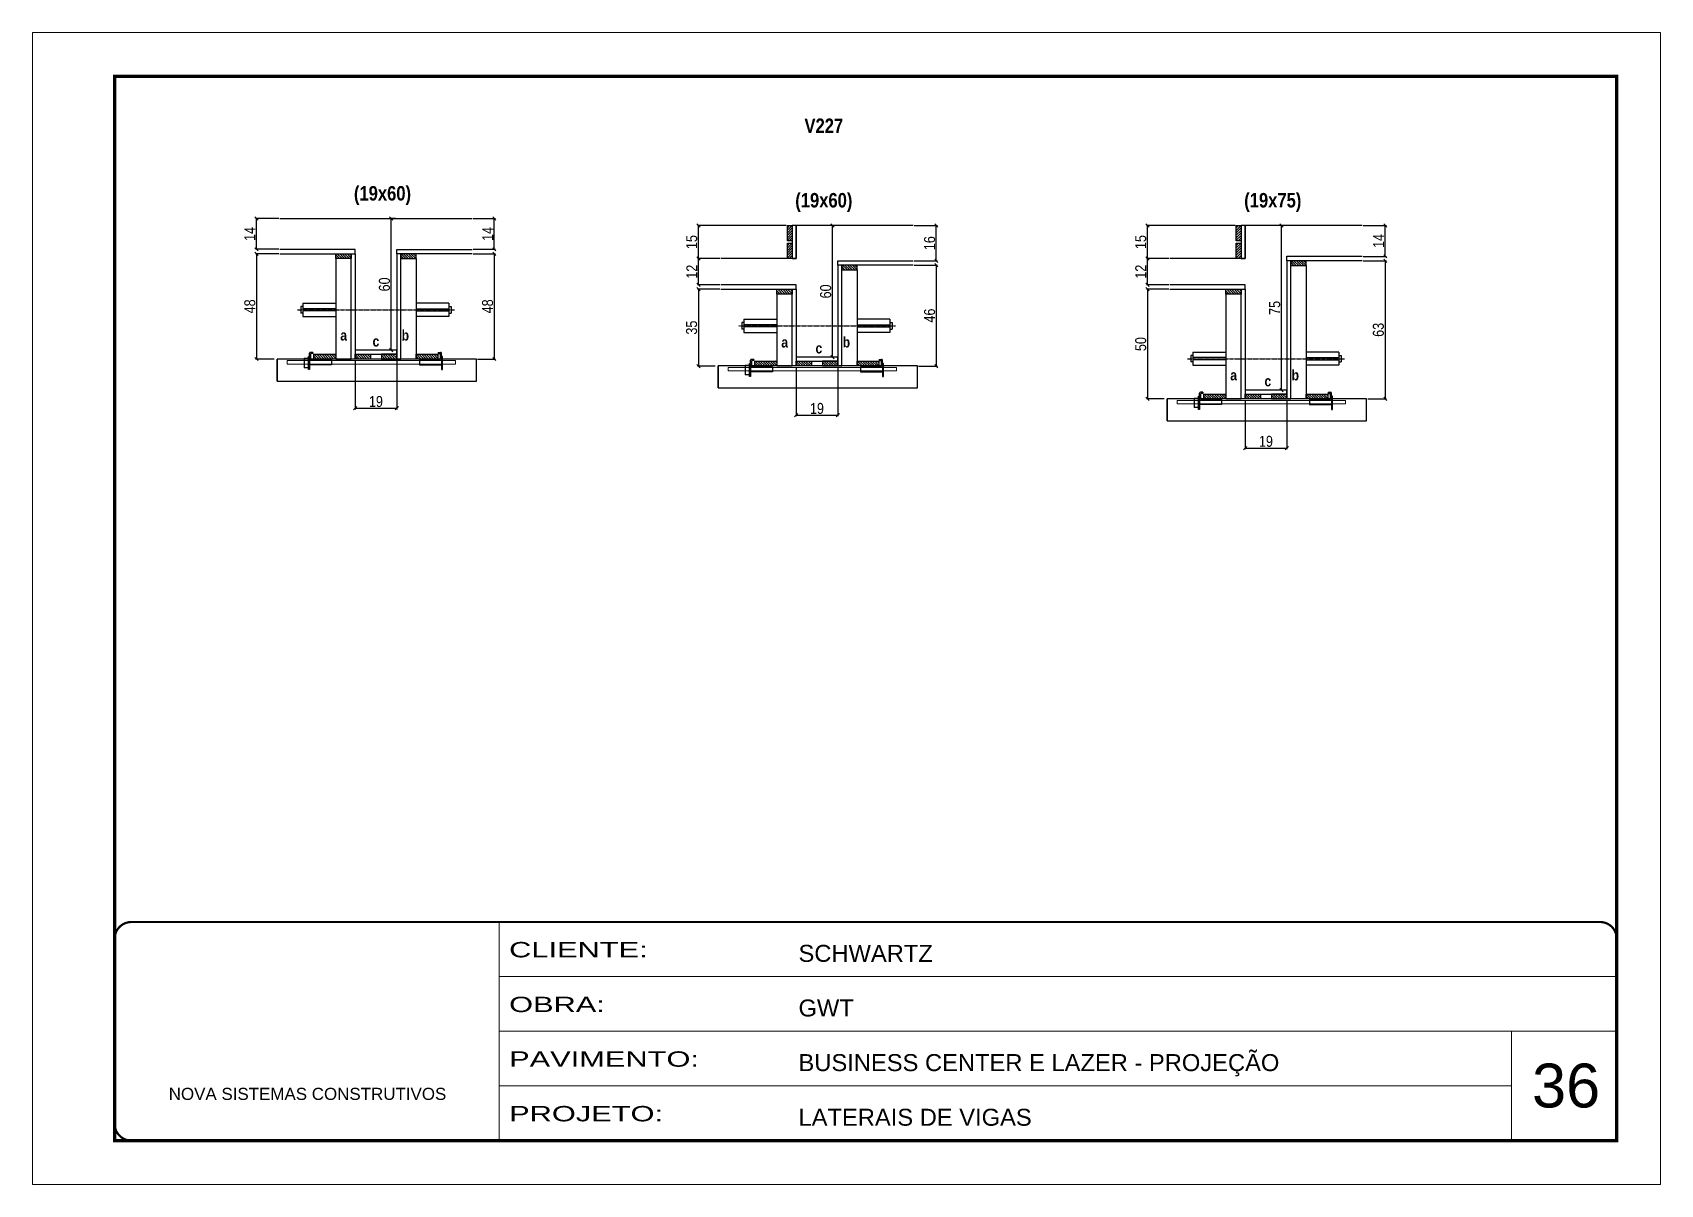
# Model space of a CAD drawing. Extents: x 2603 to 22413, y 1253 to 30260.
# Drawn here: x 7358 to 8843, y 19631 to 20681 of the extents above; entities that cross this region are included whole.
import ezdxf

# ---------------------------------------------------------------- set-up
doc = ezdxf.new("R2010")
doc.units = 0
for name, pattern in [('CONTINUO', [0]), ('DASHED', [0.75, 0.5, -0.25]), ('HIDDEN', [0.375, 0.25, -0.125])]:
    doc.linetypes.add(name, pattern=pattern)
for name, color, linetype in [('barrote', 251, 'Continuous'), ('COTA', 241, 'Continuous'), ('detalhes', 4, 'Continuous'), ('NOMENCLATURA', 7, 'Continuous'), ('Painéis', 200, 'Continuous'), ('presilha', 1, 'Continuous'), ('SARR_2.2x10', 60, 'Continuous'), ('SARR_2.2x7', 40, 'Continuous'), ('SARR_3.5x7', 81, 'Continuous'), ('TENSOR', 3, 'Continuous')]:
    doc.layers.add(name, color=color, linetype=linetype)
for name, color, linetype, lineweight in [('CARIMBO', 255, 'Continuous', 9), ('CONCRETO', 251, 'Continuous', 25), ('Folhas', 255, 'Continuous', 9), ('SARRAFO DE PRESSAO', 251, 'DASHED', 9), ('SCO-___-LAJ', 2, 'Continuous', 0)]:
    doc.layers.add(name, color=color, linetype=linetype, lineweight=lineweight)
doc.styles.add('ARIAL', font='arial.ttf')
doc.styles.add('COTA TECNICA 2X', font='techl___.ttf', dxfattribs={"height": 10})
doc.styles.add('TECNICA', font='techb___.ttf', dxfattribs={"height": 10})
doc.styles.add('Tecnologia', font='')
doc.styles.get('Tecnologia').set_extended_font_data('Forgotten Futurist')
doc.dimstyles.new('SECAO', dxfattribs={"dimscale": 0.333333, "dimtxt": 5, "dimasz": 9, "dimexe": 3, "dimexo": 3, "dimgap": 3, "dimtad": 1, "dimdec": 1, "dimlfac": 0.5, "dimzin": 12, "dimdsep": 46, "dimtxsty": 'COTA TECNICA 2X', "dimblk1": 'OBLIQUE', "dimblk2": 'OBLIQUE', "dimsah": 1, "dimcen": 0.9, "dimclrd": 4, "dimclre": 4, "dimclrt": 240, "dimadec": 1, "dimazin": 3, "dimtfac": 1, "dimtdec": 1, "dimtmove": 0, "dimatfit": 3, "dimfxl": 1, "dimtolj": 1, "dimtzin": 12, "dimarcsym": 0})

msp = doc.modelspace()

# ---------------------------------------------------------------- texts
at = {"layer": 'CARIMBO', "style": 'ARIAL'}
msp.add_text('36', height=40, dxfattribs=at).set_placement((8725.83, 19700.72))
at = {"layer": 'detalhes', "style": 'TECNICA'}
for s, p in [('a', (7638.71, 20399.85)), ('b', (7694.68, 20399.84)), ('c', (7668.14, 20394.42)), ('a', (8041.02, 20393.53)), ('c', (8072.23, 20388.11)), ('b', (8097, 20393.52)), ('a', (8450.58, 20363.53)), ('c', (8481.78, 20358.11)), ('b', (8506.55, 20363.52))]:
    msp.add_text(s, height=9.6, dxfattribs=at).set_placement(p)
at = {"layer": 'NOMENCLATURA', "char_height": 13.2, "attachment_point": 2, "style": 'TECNICA'}
for s, insert in [('V227', (8079.78, 20602.23)), ('\\P(19x60)', (7677.18, 20562.65)), ('\\P(19x60)', (8079.78, 20556.33)), ('\\P(19x75)', (8489.33, 20556.33))]:
    msp.add_mtext_dynamic_manual_height_columns(s, width=300.2766, gutter_width=1, heights=[0], dxfattribs=dict(at, insert=insert))

# ---------------------------------------------------------------- blocks, each defined once
blk = doc.blocks.new('9999999999')
at = {"color": 30, "linetype": 'CONTINUO'}
for p, q in [((98564.6, 34230.2), (98564.6, 34429.4)), ((98564.6, 34379.6), (99584, 34379.6)), ((98564.6, 34329.8), (99488, 34329.8)), ((99584, 34329.8), (99488, 34329.8)), ((99488, 34329.8), (99488, 34230.2)), ((98564.6, 34280), (99488, 34280))]:
    blk.add_line(p, q, dxfattribs=at)
at = {"color": 30, "linetype": 'CONTINUO', "const_width": 2}
blk.add_lwpolyline([(99584, 34230.2), (99584, 34414.4, 0.414214), (99569, 34429.4), (98229, 34429.4, 0.414214), (98214, 34414.4), (98214, 34245.2, 0.414214), (98229, 34230.2), (99584, 34230.2)], format="xyb", dxfattribs=at)
at = {"layer": 'Folhas'}
blk.add_lwpolyline([(98139, 34190.2), (99624, 34190.2), (99624, 35240.2), (98139, 35240.2)], close=True, dxfattribs=at)
at = {"layer": 'Folhas', "color": 30, "const_width": 3}
blk.add_lwpolyline([(98214, 34230.2), (99584, 34230.2), (99584, 35200.2), (98214, 35200.2)], close=True, dxfattribs=at)
at = {"color": 7, "linetype": 'Continuous', "ltscale": 5, "style": 'ARIAL'}
for s, height, p in [('SCHWARTZ', 15.48, (98837.7, 34393.1)), ('GWT', 15.48, (98837.7, 34343.3)), ('BUSINESS CENTER E LAZER - PROJEÇÃO', 15.483, (98837.7, 34293.5)), ('NOVA SISTEMAS CONSTRUTIVOS', 11.059, (98263.2, 34267.2)), ('LATERAIS DE VIGAS', 15.483, (98837.7, 34243.7))]:
    blk.add_text(s, height=height, dxfattribs=at).set_placement(p)
at = {"layer": 'Folhas', "color": 7, "style": 'Tecnologia', "width": 1.5}
for s, p in [('CLIENTE:', (98573.7, 34397.2)), ('OBRA:', (98573.7, 34347.3)), ('PAVIMENTO:', (98573.7, 34297.5)), ('PROJETO:', (98573.7, 34247.7))]:
    blk.add_text(s, height=14, dxfattribs=at).set_placement(p)
blk = doc.blocks.new('PRESILHA METÁLICA 1')
at = {"layer": 'presilha'}
for p, q in [((0, 13), (6, 13)), ((0, 13), (0, 0)), ((6, 0), (0, 0)), ((6, 15.5), (7.5, 15.5)), ((6, -2.5), (6, 15.5)), ((6, 13), (6, 0)), ((7.5, 10.6), (7.5, 19.9)), ((7.5, 15.5), (7.5, -2.5)), ((37.5, 4.1), (7.5, 4.1)), ((12, 21), (8.6, 21)), ((9, 11.6), (9, 18.9)), ((12, 19.5), (9.6, 19.5)), ((37.5, 11), (9.6, 11)), ((12, 21), (12, 19.5)), ((37.5, 11), (37.5, 4.1)), ((7.5, -2.5), (6, -2.5))]:
    blk.add_line(p, q, dxfattribs=at)
for centre, radius, start, end in [((8.6, 19.9), 1.14, 90, 180), ((9.6, 18.9), 0.57, 90, 180), ((9.6, 11.6), 0.57, 180, 270)]:
    blk.add_arc(centre, radius, start, end, dxfattribs=at)
blk = doc.blocks.new('PRESILHA METÁLICA 2')
at = {"layer": 'presilha'}
for p, q in [((-5.2, 23.5), (-5.2, 22)), ((-5.2, 23.5), (-1.9, 23.5)), ((-0.8, 14.6), (-0.8, 22.4)), ((-30.8, 13.5), (-30.8, 6.6)), ((-30.8, 13.5), (-2.8, 13.5)), ((-30.8, 6.6), (-0.8, 6.6)), ((-5.2, 22), (-2.8, 22)), ((-2.2, 14.1), (-2.2, 21.4)), ((0.8, 18), (-0.8, 18)), ((-0.8, 18), (-0.8, 0)), ((-0.8, 0), (0.8, 0)), ((0.8, 0), (0.8, 18))]:
    blk.add_line(p, q, dxfattribs=at)
for centre, radius, start, end in [((-1.9, 22.4), 1.14, 0, 90), ((-2.8, 21.4), 0.57, 0, 90), ((-2.8, 14.1), 0.57, 270, 0)]:
    blk.add_arc(centre, radius, start, end, dxfattribs=at)
blk = doc.blocks.new('_Oblique')
at = {"color": 0, "linetype": 'ByBlock', "lineweight": -2}
blk.add_line((-0.5, -0.5), (0.5, 0.5), dxfattribs=at)
blk = doc.blocks.new('*D408')
at = {"layer": 'COTA', "color": 4, "lineweight": -2, "transparency": 16777216}
for p, q in [((7759.9, 20479), (7780.2, 20479)), ((7779.2, 20479), (7779.2, 20383)), ((7764, 20383), (7780.2, 20383))]:
    blk.add_line(p, q, dxfattribs=at)
at = {"layer": 'Defpoints', "color": 0, "transparency": 16777216}
for p in [(7758.9, 20479), (7763, 20383), (7779.2, 20383)]:
    blk.add_point(p, dxfattribs=at)
at = {"layer": 'COTA', "color": 4, "lineweight": -2, "transparency": 16777216, "xscale": 3, "yscale": 3, "zscale": 3}
for p, rotation in [((7779.2, 20479), 90), ((7779.2, 20383), 270)]:
    blk.add_blockref('_Oblique', p, dxfattribs=dict(at, rotation=rotation))
at = {"layer": 'COTA', "color": 240, "transparency": 16777216, "insert": (7773.1, 20431), "char_height": 10, "attachment_point": 5, "rotation": 90, "style": 'COTA TECNICA 2X'}
blk.add_mtext('\\A1;48', dxfattribs=at)
blk = doc.blocks.new('*D409')
at = {"layer": 'COTA', "color": 4, "lineweight": -2, "transparency": 16777216}
for p, q in [((7759.9, 20511), (7780.2, 20511)), ((7779.2, 20483), (7779.2, 20511)), ((7759.9, 20483), (7780.2, 20483))]:
    blk.add_line(p, q, dxfattribs=at)
at = {"layer": 'Defpoints', "color": 0, "transparency": 16777216}
for p in [(7758.9, 20511), (7779.2, 20511), (7758.9, 20483)]:
    blk.add_point(p, dxfattribs=at)
at = {"layer": 'COTA', "color": 4, "lineweight": -2, "transparency": 16777216, "xscale": 3, "yscale": 3, "zscale": 3}
for p, rotation in [((7779.2, 20511), 90), ((7779.2, 20483), 270)]:
    blk.add_blockref('_Oblique', p, dxfattribs=dict(at, rotation=rotation))
at = {"layer": 'COTA', "color": 240, "transparency": 16777216, "insert": (7773.2, 20497), "char_height": 10, "attachment_point": 5, "rotation": 90, "style": 'COTA TECNICA 2X'}
blk.add_mtext('\\A1;14', dxfattribs=at)
blk = doc.blocks.new('*D410')
at = {"layer": 'COTA', "color": 4, "lineweight": -2, "transparency": 16777216}
for p, q in [((7582.5, 20479), (7561.3, 20479)), ((7562.3, 20479), (7562.3, 20383)), ((7578.4, 20383), (7561.3, 20383))]:
    blk.add_line(p, q, dxfattribs=at)
at = {"layer": 'Defpoints', "color": 0, "transparency": 16777216}
for p in [(7583.5, 20479), (7562.3, 20383), (7579.4, 20383)]:
    blk.add_point(p, dxfattribs=at)
at = {"layer": 'COTA', "color": 4, "lineweight": -2, "transparency": 16777216, "xscale": 3, "yscale": 3, "zscale": 3}
for p, rotation in [((7562.3, 20479), 90), ((7562.3, 20383), 270)]:
    blk.add_blockref('_Oblique', p, dxfattribs=dict(at, rotation=rotation))
at = {"layer": 'COTA', "color": 240, "transparency": 16777216, "insert": (7556.2, 20431), "char_height": 10, "attachment_point": 5, "rotation": 90, "style": 'COTA TECNICA 2X'}
blk.add_mtext('\\A1;48', dxfattribs=at)
blk = doc.blocks.new('*D2283')
at = {"layer": 'COTA', "color": 4, "lineweight": -2, "transparency": 16777216}
for p, q in [((7689.2, 20511), (7684.1, 20511)), ((7685.1, 20391), (7685.1, 20511)), ((7689.2, 20391), (7684.1, 20391))]:
    blk.add_line(p, q, dxfattribs=at)
at = {"layer": 'Defpoints', "color": 0, "transparency": 16777216}
for p in [(7685.1, 20511), (7690.2, 20511), (7690.2, 20391)]:
    blk.add_point(p, dxfattribs=at)
at = {"layer": 'COTA', "color": 4, "lineweight": -2, "transparency": 16777216, "xscale": 3, "yscale": 3, "zscale": 3}
for p, rotation in [((7685.1, 20511), 90), ((7685.1, 20391), 270)]:
    blk.add_blockref('_Oblique', p, dxfattribs=dict(at, rotation=rotation))
at = {"layer": 'COTA', "color": 240, "transparency": 16777216, "insert": (7679, 20451), "char_height": 10, "attachment_point": 5, "rotation": 90, "style": 'COTA TECNICA 2X'}
blk.add_mtext('\\A1;60', dxfattribs=at)
blk = doc.blocks.new('*D2284')
at = {"layer": 'COTA', "color": 4, "lineweight": -2, "transparency": 16777216}
for p, q in [((7582.5, 20511), (7561.3, 20511)), ((7562.3, 20483), (7562.3, 20511)), ((7582.5, 20483), (7561.3, 20483))]:
    blk.add_line(p, q, dxfattribs=at)
at = {"layer": 'Defpoints', "color": 0, "transparency": 16777216}
for p in [(7562.3, 20511), (7583.5, 20511), (7583.5, 20483)]:
    blk.add_point(p, dxfattribs=at)
at = {"layer": 'COTA', "color": 4, "lineweight": -2, "transparency": 16777216, "xscale": 3, "yscale": 3, "zscale": 3}
for p, rotation in [((7562.3, 20511), 90), ((7562.3, 20483), 270)]:
    blk.add_blockref('_Oblique', p, dxfattribs=dict(at, rotation=rotation))
at = {"layer": 'COTA', "color": 240, "transparency": 16777216, "insert": (7556.2, 20497), "char_height": 10, "attachment_point": 5, "rotation": 90, "style": 'COTA TECNICA 2X'}
blk.add_mtext('\\A1;14', dxfattribs=at)
blk = doc.blocks.new('*D2285')
at = {"layer": 'COTA', "color": 4, "lineweight": -2, "transparency": 16777216}
for p, q in [((7652.2, 20382), (7652.2, 20337.1)), ((7690.2, 20382), (7690.2, 20337.1)), ((7652.2, 20338.1), (7690.2, 20338.1))]:
    blk.add_line(p, q, dxfattribs=at)
at = {"layer": 'Defpoints', "color": 0, "transparency": 16777216}
for p in [(7652.2, 20383), (7690.2, 20383), (7690.2, 20338.1)]:
    blk.add_point(p, dxfattribs=at)
at = {"layer": 'COTA', "color": 4, "lineweight": -2, "transparency": 16777216, "xscale": 3, "yscale": 3, "zscale": 3, "rotation": 180}
blk.add_blockref('_Oblique', (7652.2, 20338.1), dxfattribs=at)
at = {"layer": 'COTA', "color": 4, "lineweight": -2, "transparency": 16777216, "xscale": 3, "yscale": 3, "zscale": 3}
blk.add_blockref('_Oblique', (7690.2, 20338.1), dxfattribs=at)
at = {"layer": 'COTA', "color": 240, "transparency": 16777216, "insert": (7671.2, 20344.2), "char_height": 10, "attachment_point": 5, "style": 'COTA TECNICA 2X'}
blk.add_mtext('\\A1;19', dxfattribs=at)
blk = doc.blocks.new('*D426')
at = {"layer": 'COTA', "color": 4, "lineweight": -2, "transparency": 16777216}
for p, q in [((7984.8, 20446.6), (7964.5, 20446.6)), ((7965.5, 20446.6), (7965.5, 20376.6)), ((7980.7, 20376.6), (7964.5, 20376.6))]:
    blk.add_line(p, q, dxfattribs=at)
at = {"layer": 'Defpoints', "color": 0, "transparency": 16777216}
for p in [(7985.8, 20446.6), (7965.5, 20376.6), (7981.7, 20376.6)]:
    blk.add_point(p, dxfattribs=at)
at = {"layer": 'COTA', "color": 4, "lineweight": -2, "transparency": 16777216, "xscale": 3, "yscale": 3, "zscale": 3}
for p, rotation in [((7965.5, 20446.6), 90), ((7965.5, 20376.6), 270)]:
    blk.add_blockref('_Oblique', p, dxfattribs=dict(at, rotation=rotation))
at = {"layer": 'COTA', "color": 240, "transparency": 16777216, "insert": (7959.2, 20411.6), "char_height": 10, "attachment_point": 5, "rotation": 90, "style": 'COTA TECNICA 2X'}
blk.add_mtext('\\A1;35', dxfattribs=at)
blk = doc.blocks.new('*D427')
at = {"layer": 'COTA', "color": 4, "lineweight": -2, "transparency": 16777216}
for p, q in [((7984.8, 20474.6), (7964.5, 20474.6)), ((7965.5, 20450.6), (7965.5, 20474.6)), ((7984.8, 20450.6), (7964.5, 20450.6))]:
    blk.add_line(p, q, dxfattribs=at)
at = {"layer": 'Defpoints', "color": 0, "transparency": 16777216}
for p in [(7965.5, 20474.6), (7985.8, 20474.6), (7985.8, 20450.6)]:
    blk.add_point(p, dxfattribs=at)
at = {"layer": 'COTA', "color": 4, "lineweight": -2, "transparency": 16777216, "xscale": 3, "yscale": 3, "zscale": 3}
for p, rotation in [((7965.5, 20474.6), 90), ((7965.5, 20450.6), 270)]:
    blk.add_blockref('_Oblique', p, dxfattribs=dict(at, rotation=rotation))
at = {"layer": 'COTA', "color": 240, "transparency": 16777216, "insert": (7959.4, 20462.6), "char_height": 10, "attachment_point": 5, "rotation": 90, "style": 'COTA TECNICA 2X'}
blk.add_mtext('\\A1;12', dxfattribs=at)
blk = doc.blocks.new('*D428')
at = {"layer": 'COTA', "color": 4, "lineweight": -2, "transparency": 16777216}
for p, q in [((8162.2, 20468.6), (8183.4, 20468.6)), ((8182.4, 20468.6), (8182.4, 20376.6)), ((8166.3, 20376.6), (8183.4, 20376.6))]:
    blk.add_line(p, q, dxfattribs=at)
at = {"layer": 'Defpoints', "color": 0, "transparency": 16777216}
for p in [(8161.2, 20468.6), (8165.3, 20376.6), (8182.4, 20376.6)]:
    blk.add_point(p, dxfattribs=at)
at = {"layer": 'COTA', "color": 4, "lineweight": -2, "transparency": 16777216, "xscale": 3, "yscale": 3, "zscale": 3}
for p, rotation in [((8182.4, 20468.6), 90), ((8182.4, 20376.6), 270)]:
    blk.add_blockref('_Oblique', p, dxfattribs=dict(at, rotation=rotation))
at = {"layer": 'COTA', "color": 240, "transparency": 16777216, "insert": (8176.3, 20422.6), "char_height": 10, "attachment_point": 5, "rotation": 90, "style": 'COTA TECNICA 2X'}
blk.add_mtext('\\A1;46', dxfattribs=at)
blk = doc.blocks.new('*D2387')
at = {"layer": 'COTA', "color": 4, "lineweight": -2, "transparency": 16777216}
for p, q in [((8162.2, 20504.6), (8183.4, 20504.6)), ((8182.4, 20472.6), (8182.4, 20504.6)), ((8162.2, 20472.6), (8183.4, 20472.6))]:
    blk.add_line(p, q, dxfattribs=at)
at = {"layer": 'Defpoints', "color": 0, "transparency": 16777216}
for p in [(8161.2, 20504.6), (8182.4, 20504.6), (8161.2, 20472.6)]:
    blk.add_point(p, dxfattribs=at)
at = {"layer": 'COTA', "color": 4, "lineweight": -2, "transparency": 16777216, "xscale": 3, "yscale": 3, "zscale": 3}
for p, rotation in [((8182.4, 20504.6), 90), ((8182.4, 20472.6), 270)]:
    blk.add_blockref('_Oblique', p, dxfattribs=dict(at, rotation=rotation))
at = {"layer": 'COTA', "color": 240, "transparency": 16777216, "insert": (8176.3, 20488.6), "char_height": 10, "attachment_point": 5, "rotation": 90, "style": 'COTA TECNICA 2X'}
blk.add_mtext('\\A1;16', dxfattribs=at)
blk = doc.blocks.new('*D2388')
at = {"layer": 'COTA', "color": 4, "lineweight": -2, "transparency": 16777216}
for p, q in [((8054.5, 20375.6), (8054.5, 20330.8)), ((8092.5, 20375.6), (8092.5, 20330.8)), ((8054.5, 20331.8), (8092.5, 20331.8))]:
    blk.add_line(p, q, dxfattribs=at)
at = {"layer": 'Defpoints', "color": 0, "transparency": 16777216}
for p in [(8054.5, 20376.6), (8092.5, 20376.6), (8092.5, 20331.8)]:
    blk.add_point(p, dxfattribs=at)
at = {"layer": 'COTA', "color": 4, "lineweight": -2, "transparency": 16777216, "xscale": 3, "yscale": 3, "zscale": 3, "rotation": 180}
blk.add_blockref('_Oblique', (8054.5, 20331.8), dxfattribs=at)
at = {"layer": 'COTA', "color": 4, "lineweight": -2, "transparency": 16777216, "xscale": 3, "yscale": 3, "zscale": 3}
blk.add_blockref('_Oblique', (8092.5, 20331.8), dxfattribs=at)
at = {"layer": 'COTA', "color": 240, "transparency": 16777216, "insert": (8073.5, 20337.9), "char_height": 10, "attachment_point": 5, "style": 'COTA TECNICA 2X'}
blk.add_mtext('\\A1;19', dxfattribs=at)
blk = doc.blocks.new('*D2191')
at = {"layer": 'COTA', "color": 4, "lineweight": -2, "transparency": 16777216}
for p, q in [((8045.5, 20504.6), (7964.5, 20504.6)), ((7965.5, 20474.6), (7965.5, 20504.6)), ((7984.8, 20474.6), (7964.5, 20474.6))]:
    blk.add_line(p, q, dxfattribs=at)
at = {"layer": 'Defpoints', "color": 0, "transparency": 16777216}
for p in [(7965.5, 20504.6), (8046.5, 20504.6), (7985.8, 20474.6)]:
    blk.add_point(p, dxfattribs=at)
at = {"layer": 'COTA', "color": 4, "lineweight": -2, "transparency": 16777216, "xscale": 3, "yscale": 3, "zscale": 3}
for p, rotation in [((7965.5, 20504.6), 90), ((7965.5, 20474.6), 270)]:
    blk.add_blockref('_Oblique', p, dxfattribs=dict(at, rotation=rotation))
at = {"layer": 'COTA', "color": 240, "transparency": 16777216, "insert": (7959.3, 20489.6), "char_height": 10, "attachment_point": 5, "rotation": 90, "style": 'COTA TECNICA 2X'}
blk.add_mtext('\\A1;15', dxfattribs=at)
blk = doc.blocks.new('*D2192')
at = {"layer": 'COTA', "color": 4, "lineweight": -2, "transparency": 16777216}
for p, q in [((8091.5, 20504.6), (8086.6, 20504.6)), ((8087.6, 20384.6), (8087.6, 20504.6)), ((8091.5, 20384.6), (8086.6, 20384.6))]:
    blk.add_line(p, q, dxfattribs=at)
at = {"layer": 'Defpoints', "color": 0, "transparency": 16777216}
for p in [(8087.6, 20504.6), (8092.5, 20504.6), (8092.5, 20384.6)]:
    blk.add_point(p, dxfattribs=at)
at = {"layer": 'COTA', "color": 4, "lineweight": -2, "transparency": 16777216, "xscale": 3, "yscale": 3, "zscale": 3}
for p, rotation in [((8087.6, 20504.6), 90), ((8087.6, 20384.6), 270)]:
    blk.add_blockref('_Oblique', p, dxfattribs=dict(at, rotation=rotation))
at = {"layer": 'COTA', "color": 240, "transparency": 16777216, "insert": (8081.5, 20444.6), "char_height": 10, "attachment_point": 5, "rotation": 90, "style": 'COTA TECNICA 2X'}
blk.add_mtext('\\A1;60', dxfattribs=at)
blk = doc.blocks.new('*D383')
at = {"layer": 'COTA', "color": 4, "lineweight": -2, "transparency": 16777216}
for p, q in [((8394.4, 20446.6), (8374, 20446.6)), ((8375, 20446.6), (8375, 20346.6)), ((8390.2, 20346.6), (8374, 20346.6))]:
    blk.add_line(p, q, dxfattribs=at)
at = {"layer": 'Defpoints', "color": 0, "transparency": 16777216}
for p in [(8395.4, 20446.6), (8375, 20346.6), (8391.2, 20346.6)]:
    blk.add_point(p, dxfattribs=at)
at = {"layer": 'COTA', "color": 4, "lineweight": -2, "transparency": 16777216, "xscale": 3, "yscale": 3, "zscale": 3}
for p, rotation in [((8375, 20446.6), 90), ((8375, 20346.6), 270)]:
    blk.add_blockref('_Oblique', p, dxfattribs=dict(at, rotation=rotation))
at = {"layer": 'COTA', "color": 240, "transparency": 16777216, "insert": (8368.9, 20396.6), "char_height": 10, "attachment_point": 5, "rotation": 90, "style": 'COTA TECNICA 2X'}
blk.add_mtext('\\A1;50', dxfattribs=at)
blk = doc.blocks.new('*D384')
at = {"layer": 'COTA', "color": 4, "lineweight": -2, "transparency": 16777216}
for p, q in [((8394.4, 20474.6), (8374, 20474.6)), ((8375, 20450.6), (8375, 20474.6)), ((8394.4, 20450.6), (8374, 20450.6))]:
    blk.add_line(p, q, dxfattribs=at)
at = {"layer": 'Defpoints', "color": 0, "transparency": 16777216}
for p in [(8375, 20474.6), (8395.4, 20474.6), (8395.4, 20450.6)]:
    blk.add_point(p, dxfattribs=at)
at = {"layer": 'COTA', "color": 4, "lineweight": -2, "transparency": 16777216, "xscale": 3, "yscale": 3, "zscale": 3}
for p, rotation in [((8375, 20474.6), 90), ((8375, 20450.6), 270)]:
    blk.add_blockref('_Oblique', p, dxfattribs=dict(at, rotation=rotation))
at = {"layer": 'COTA', "color": 240, "transparency": 16777216, "insert": (8368.9, 20462.6), "char_height": 10, "attachment_point": 5, "rotation": 90, "style": 'COTA TECNICA 2X'}
blk.add_mtext('\\A1;12', dxfattribs=at)
blk = doc.blocks.new('*D385')
at = {"layer": 'COTA', "color": 4, "lineweight": -2, "transparency": 16777216}
for p, q in [((8571.7, 20472.6), (8593, 20472.6)), ((8592, 20472.6), (8592, 20346.6)), ((8575.9, 20346.6), (8593, 20346.6))]:
    blk.add_line(p, q, dxfattribs=at)
at = {"layer": 'Defpoints', "color": 0, "transparency": 16777216}
for p in [(8570.7, 20472.6), (8574.9, 20346.6), (8592, 20346.6)]:
    blk.add_point(p, dxfattribs=at)
at = {"layer": 'COTA', "color": 4, "lineweight": -2, "transparency": 16777216, "xscale": 3, "yscale": 3, "zscale": 3}
for p, rotation in [((8592, 20472.6), 90), ((8592, 20346.6), 270)]:
    blk.add_blockref('_Oblique', p, dxfattribs=dict(at, rotation=rotation))
at = {"layer": 'COTA', "color": 240, "transparency": 16777216, "insert": (8585.7, 20409.6), "char_height": 10, "attachment_point": 5, "rotation": 90, "style": 'COTA TECNICA 2X'}
blk.add_mtext('\\A1;63', dxfattribs=at)
blk = doc.blocks.new('*D2193')
at = {"layer": 'COTA', "color": 4, "lineweight": -2, "transparency": 16777216}
for p, q in [((8571.7, 20504.6), (8593, 20504.6)), ((8592, 20476.6), (8592, 20504.6)), ((8571.7, 20476.6), (8593, 20476.6))]:
    blk.add_line(p, q, dxfattribs=at)
at = {"layer": 'Defpoints', "color": 0, "transparency": 16777216}
for p in [(8570.7, 20504.6), (8592, 20504.6), (8570.7, 20476.6)]:
    blk.add_point(p, dxfattribs=at)
at = {"layer": 'COTA', "color": 4, "lineweight": -2, "transparency": 16777216, "xscale": 3, "yscale": 3, "zscale": 3}
for p, rotation in [((8592, 20504.6), 90), ((8592, 20476.6), 270)]:
    blk.add_blockref('_Oblique', p, dxfattribs=dict(at, rotation=rotation))
at = {"layer": 'COTA', "color": 240, "transparency": 16777216, "insert": (8585.9, 20490.6), "char_height": 10, "attachment_point": 5, "rotation": 90, "style": 'COTA TECNICA 2X'}
blk.add_mtext('\\A1;14', dxfattribs=at)
blk = doc.blocks.new('*D2194')
at = {"layer": 'COTA', "color": 4, "lineweight": -2, "transparency": 16777216}
for p, q in [((8464.1, 20345.6), (8464.1, 20300.8)), ((8502.1, 20345.6), (8502.1, 20300.8)), ((8464.1, 20301.8), (8502.1, 20301.8))]:
    blk.add_line(p, q, dxfattribs=at)
at = {"layer": 'Defpoints', "color": 0, "transparency": 16777216}
for p in [(8464.1, 20346.6), (8502.1, 20346.6), (8502.1, 20301.8)]:
    blk.add_point(p, dxfattribs=at)
at = {"layer": 'COTA', "color": 4, "lineweight": -2, "transparency": 16777216, "xscale": 3, "yscale": 3, "zscale": 3, "rotation": 180}
blk.add_blockref('_Oblique', (8464.1, 20301.8), dxfattribs=at)
at = {"layer": 'COTA', "color": 4, "lineweight": -2, "transparency": 16777216, "xscale": 3, "yscale": 3, "zscale": 3}
blk.add_blockref('_Oblique', (8502.1, 20301.8), dxfattribs=at)
at = {"layer": 'COTA', "color": 240, "transparency": 16777216, "insert": (8483.1, 20307.9), "char_height": 10, "attachment_point": 5, "style": 'COTA TECNICA 2X'}
blk.add_mtext('\\A1;19', dxfattribs=at)
blk = doc.blocks.new('*D2195')
at = {"layer": 'COTA', "color": 4, "lineweight": -2, "transparency": 16777216}
for p, q in [((8455.1, 20504.6), (8374, 20504.6)), ((8375, 20474.6), (8375, 20504.6)), ((8394.4, 20474.6), (8374, 20474.6))]:
    blk.add_line(p, q, dxfattribs=at)
at = {"layer": 'Defpoints', "color": 0, "transparency": 16777216}
for p in [(8375, 20504.6), (8456.1, 20504.6), (8395.4, 20474.6)]:
    blk.add_point(p, dxfattribs=at)
at = {"layer": 'COTA', "color": 4, "lineweight": -2, "transparency": 16777216, "xscale": 3, "yscale": 3, "zscale": 3}
for p, rotation in [((8375, 20504.6), 90), ((8375, 20474.6), 270)]:
    blk.add_blockref('_Oblique', p, dxfattribs=dict(at, rotation=rotation))
at = {"layer": 'COTA', "color": 240, "transparency": 16777216, "insert": (8368.9, 20489.6), "char_height": 10, "attachment_point": 5, "rotation": 90, "style": 'COTA TECNICA 2X'}
blk.add_mtext('\\A1;15', dxfattribs=at)
blk = doc.blocks.new('*D2196')
at = {"layer": 'COTA', "color": 4, "lineweight": -2, "transparency": 16777216}
for p, q in [((8501.1, 20504.6), (8496.2, 20504.6)), ((8497.2, 20354.6), (8497.2, 20504.6)), ((8501.1, 20354.6), (8496.2, 20354.6))]:
    blk.add_line(p, q, dxfattribs=at)
at = {"layer": 'Defpoints', "color": 0, "transparency": 16777216}
for p in [(8497.2, 20504.6), (8502.1, 20504.6), (8502.1, 20354.6)]:
    blk.add_point(p, dxfattribs=at)
at = {"layer": 'COTA', "color": 4, "lineweight": -2, "transparency": 16777216, "xscale": 3, "yscale": 3, "zscale": 3}
for p, rotation in [((8497.2, 20504.6), 90), ((8497.2, 20354.6), 270)]:
    blk.add_blockref('_Oblique', p, dxfattribs=dict(at, rotation=rotation))
at = {"layer": 'COTA', "color": 240, "transparency": 16777216, "insert": (8491.1, 20429.6), "char_height": 10, "attachment_point": 5, "rotation": 90, "style": 'COTA TECNICA 2X'}
blk.add_mtext('\\A1;75', dxfattribs=at)

# ---------------------------------------------------------------- dimensions: what is measured, and where the dimension line sits
at = {"layer": 'COTA'}
for base, p1, p2, picture, middle in [((7562.26, 20510.95), (7583.48, 20482.95), (7583.48, 20510.95), '*D2284', (7556.19, 20496.95)), ((7685.11, 20510.95), (7690.18, 20390.95), (7690.18, 20510.95), '*D2283', (7679.01, 20450.95)), ((7779.23, 20510.95), (7758.88, 20482.95), (7758.88, 20510.95), '*D409', (7773.16, 20496.95)), ((7965.45, 20504.64), (7985.8, 20474.64), (8046.5, 20504.64), '*D2191', (7959.34, 20489.64)), ((8087.65, 20504.64), (8092.5, 20384.64), (8092.5, 20504.64), '*D2192', (8081.54, 20444.64)), ((8182.42, 20504.64), (8161.2, 20472.64), (8161.2, 20504.64), '*D2387', (8176.31, 20488.64)), ((8375, 20504.64), (8395.35, 20474.64), (8456.05, 20504.64), '*D2195', (8368.89, 20489.64)), ((8497.2, 20504.64), (8502.05, 20354.64), (8502.05, 20504.64), '*D2196', (8491.09, 20429.64)), ((8591.97, 20504.64), (8570.75, 20476.64), (8570.75, 20504.64), '*D2193', (8585.9, 20490.64)), ((7562.26, 20382.95, 0), (7583.48, 20478.95), (7579.37, 20382.95, 0), '*D410', (7556.17, 20430.95, 0)), ((7779.23, 20382.95, 0), (7758.88, 20478.95), (7762.99, 20382.95, 0), '*D408', (7773.13, 20430.95, 0)), ((7965.45, 20474.64), (7985.8, 20450.64), (7985.8, 20474.64), '*D427', (7959.39, 20462.64)), ((8182.42, 20376.64, 0), (8161.2, 20468.64), (8165.31, 20376.64, 0), '*D428', (8176.31, 20422.64, 0)), ((8375, 20474.64), (8395.35, 20450.64), (8395.35, 20474.64), '*D384', (8368.94, 20462.64)), ((8591.97, 20346.64, 0), (8570.75, 20472.64), (8574.86, 20346.64, 0), '*D385', (8585.75, 20409.64, 0)), ((7965.45, 20376.64, 0), (7985.8, 20446.64), (7981.68, 20376.64, 0), '*D426', (7959.23, 20411.64, 0)), ((8375, 20346.64, 0), (8395.35, 20446.64), (8391.24, 20346.64, 0), '*D383', (8368.89, 20396.64, 0))]:
    dim = msp.add_linear_dim(base=base, p1=p1, p2=p2, angle=90, dimstyle='SECAO', dxfattribs=at)
    dim.commit()
    dim.dimension.update_dxf_attribs({"geometry": picture, "text_midpoint": middle})
for base, p1, p2, picture, middle in [((7690.18, 20338.13), (7652.18, 20382.95), (7690.18, 20382.95), '*D2285', (7671.18, 20344.22)), ((8092.5, 20331.81), (8054.5, 20376.64), (8092.5, 20376.64), '*D2388', (8073.5, 20337.9)), ((8502.05, 20301.81), (8464.05, 20346.64), (8502.05, 20346.64), '*D2194', (8483.05, 20307.9))]:
    dim = msp.add_linear_dim(base=base, p1=p1, p2=p2, dimstyle='SECAO', dxfattribs=at)
    dim.commit()
    dim.dimension.update_dxf_attribs({"geometry": picture, "text_midpoint": middle})

# ---------------------------------------------------------------- hatches: boundary and pattern name
at = {"layer": 'SARR_2.2x10'}
h = msp.add_hatch(dxfattribs=at)
h.set_pattern_fill('ANSI31', color=256, scale=0.5, angle=90)
h.set_pattern_definition([(135, (40808.1203, -103129.2165), (-1.122532015, -1.122532015), [])])
h.paths.add_polyline_path([(7614.58, 20387.35), (7614.58, 20382.95), (7634.58, 20382.95), (7634.58, 20387.35)])
h = msp.add_hatch(dxfattribs=at)
h.set_pattern_fill('ANSI31', color=256, scale=0.5, angle=90)
h.set_pattern_definition([(135, (40901.3203, -103129.2165), (-1.122532015, -1.122532015), [])])
h.paths.add_polyline_path([(7707.78, 20387.35), (7707.78, 20382.95), (7727.78, 20382.95), (7727.78, 20387.35)])
h = msp.add_hatch(dxfattribs=at)
h.set_pattern_fill('ANSI31', color=256, scale=0.5, angle=90)
h.set_pattern_definition([(135, (41210.4357, -103135.5311), (-1.122532015, -1.122532015), [])])
h.paths.add_polyline_path([(8016.9, 20381.04), (8016.9, 20376.64), (8036.9, 20376.64), (8036.9, 20381.04)])
h = msp.add_hatch(dxfattribs=at)
h.set_pattern_fill('ANSI31', color=256, scale=0.5, angle=90)
h.set_pattern_definition([(135, (41303.6357, -103135.5311), (-1.122532015, -1.122532015), [])])
h.paths.add_polyline_path([(8110.1, 20381.04), (8110.1, 20376.64), (8130.1, 20376.64), (8130.1, 20381.04)])
h = msp.add_hatch(dxfattribs=at)
h.set_pattern_fill('ANSI31', color=256, scale=0.5, angle=90)
h.set_pattern_definition([(135, (41619.9888, -103165.5311), (-1.122532015, -1.122532015), [])])
h.paths.add_polyline_path([(8426.45, 20351.04), (8426.45, 20346.64), (8446.45, 20346.64), (8446.45, 20351.04)])
h = msp.add_hatch(dxfattribs=at)
h.set_pattern_fill('ANSI31', color=256, scale=0.5, angle=90)
h.set_pattern_definition([(135, (41713.1888, -103165.5311), (-1.122532015, -1.122532015), [])])
h.paths.add_polyline_path([(8519.65, 20351.04), (8519.65, 20346.64), (8539.65, 20346.64), (8539.65, 20351.04)])
at = {"layer": 'SARR_2.2x7'}
h = msp.add_hatch(dxfattribs=at)
h.set_pattern_fill('ANSI31', color=256, scale=0.5, angle=180)
h.set_pattern_definition([(225, (131663.7006, 53618.9772), (1.122532015, -1.122532015), [])])
h.paths.add_polyline_path([(8050.9, 20490.64), (8046.5, 20490.64), (8046.5, 20504.64), (8050.9, 20504.64)])
h = msp.add_hatch(dxfattribs=at)
h.set_pattern_fill('ANSI31', color=256, scale=0.5, angle=180)
h.set_pattern_definition([(225, (132073.2537, 53618.9772), (1.122532015, -1.122532015), [])])
h.paths.add_polyline_path([(8460.45, 20490.64), (8456.05, 20490.64), (8456.05, 20504.64), (8460.45, 20504.64)])
h = msp.add_hatch(dxfattribs=at)
h.set_pattern_fill('ANSI31', color=256, scale=0.5, angle=90)
h.set_pattern_definition([(135, (40802.1203, -103037.6165), (-1.122532015, -1.122532015), [])])
h.paths.add_polyline_path([(7648.58, 20478.95), (7648.58, 20474.55), (7634.58, 20474.55), (7634.58, 20478.95)])
h = msp.add_hatch(dxfattribs=at)
h.set_pattern_fill('ANSI31', color=256, scale=0.5, angle=90)
h.set_pattern_definition([(135, (40822.1203, -103037.6165), (-1.122532015, -1.122532015), [])])
h.paths.add_polyline_path([(7693.78, 20478.95), (7693.78, 20474.55), (7707.78, 20474.55), (7707.78, 20478.95)])
h = msp.add_hatch(dxfattribs=at)
h.set_pattern_fill('ANSI31', color=256, scale=0.5, angle=180)
h.set_pattern_definition([(225, (131663.7006, 53602.9772), (1.122532015, -1.122532015), [])])
h.paths.add_polyline_path([(8050.9, 20474.64), (8046.5, 20474.64), (8046.5, 20488.64), (8050.9, 20488.64)])
h = msp.add_hatch(dxfattribs=at)
h.set_pattern_fill('ANSI31', color=256, scale=0.5, angle=180)
h.set_pattern_definition([(225, (132073.2537, 53602.9772), (1.122532015, -1.122532015), [])])
h.paths.add_polyline_path([(8460.45, 20474.64), (8456.05, 20474.64), (8456.05, 20488.64), (8460.45, 20488.64)])
h = msp.add_hatch(dxfattribs=at)
h.set_pattern_fill('ANSI31', color=256, scale=0.5, angle=90)
h.set_pattern_definition([(135, (41202.4357, -103047.9311), (-1.122532015, -1.122532015), [])])
h.paths.add_polyline_path([(8096.1, 20468.64), (8096.1, 20464.24), (8110.1, 20464.24), (8110.1, 20468.64)])
h = msp.add_hatch(dxfattribs=at)
h.set_pattern_fill('ANSI31', color=256, scale=0.5, angle=90)
h.set_pattern_definition([(135, (41611.9888, -103043.9311), (-1.122532015, -1.122532015), [])])
h.paths.add_polyline_path([(8505.65, 20472.64), (8505.65, 20468.24), (8519.65, 20468.24), (8519.65, 20472.64)])
h = msp.add_hatch(dxfattribs=at)
h.set_pattern_fill('ANSI31', color=256, scale=0.5, angle=90)
h.set_pattern_definition([(135, (41226.4357, -103069.9311), (-1.122532015, -1.122532015), [])])
h.paths.add_polyline_path([(8050.9, 20446.64), (8050.9, 20442.24), (8036.9, 20442.24), (8036.9, 20446.64)])
h = msp.add_hatch(dxfattribs=at)
h.set_pattern_fill('ANSI31', color=256, scale=0.5, angle=90)
h.set_pattern_definition([(135, (41635.9888, -103069.9311), (-1.122532015, -1.122532015), [])])
h.paths.add_polyline_path([(8460.45, 20446.64), (8460.45, 20442.24), (8446.45, 20442.24), (8446.45, 20446.64)])
h = msp.add_hatch(dxfattribs=at)
h.set_pattern_fill('ANSI31', color=256, scale=0.5, angle=90)
h.set_pattern_definition([(135, (40887.7203, -103129.2165), (-1.122532015, -1.122532015), [])])
h.paths.add_polyline_path([(7666.18, 20382.95), (7666.18, 20387.35), (7652.18, 20387.35), (7652.18, 20382.95)])
h = msp.add_hatch(dxfattribs=at)
h.set_pattern_fill('ANSI31', color=256, scale=0.5, angle=90)
h.set_pattern_definition([(135, (40825.7203, -103129.2165), (-1.122532015, -1.122532015), [])])
h.paths.add_polyline_path([(7676.18, 20382.95), (7676.18, 20387.35), (7690.18, 20387.35), (7690.18, 20382.95)])
h = msp.add_hatch(dxfattribs=at)
h.set_pattern_fill('ANSI31', color=256, scale=0.5, angle=90)
h.set_pattern_definition([(135, (41290.0357, -103135.5311), (-1.122532015, -1.122532015), [])])
h.paths.add_polyline_path([(8068.5, 20376.64), (8068.5, 20381.04), (8054.5, 20381.04), (8054.5, 20376.64)])
h = msp.add_hatch(dxfattribs=at)
h.set_pattern_fill('ANSI31', color=256, scale=0.5, angle=90)
h.set_pattern_definition([(135, (41228.0357, -103135.5311), (-1.122532015, -1.122532015), [])])
h.paths.add_polyline_path([(8078.5, 20376.64), (8078.5, 20381.04), (8092.5, 20381.04), (8092.5, 20376.64)])
h = msp.add_hatch(dxfattribs=at)
h.set_pattern_fill('ANSI31', color=256, scale=0.5, angle=90)
h.set_pattern_definition([(135, (41699.5888, -103165.5311), (-1.122532015, -1.122532015), [])])
h.paths.add_polyline_path([(8478.05, 20346.64), (8478.05, 20351.04), (8464.05, 20351.04), (8464.05, 20346.64)])
h = msp.add_hatch(dxfattribs=at)
h.set_pattern_fill('ANSI31', color=256, scale=0.5, angle=90)
h.set_pattern_definition([(135, (41637.5888, -103165.5311), (-1.122532015, -1.122532015), [])])
h.paths.add_polyline_path([(8488.05, 20346.64), (8488.05, 20351.04), (8502.05, 20351.04), (8502.05, 20346.64)])

# ---------------------------------------------------------------- linework, layer by layer
at = {"ltscale": 3}
for p, q in [((7604.58, 20433.8), (7604.58, 20421.8)), ((7604.58, 20433.8), (7634.58, 20433.8)), ((7737.78, 20433.8), (7707.78, 20433.8)), ((7737.78, 20433.8), (7737.78, 20421.8)), ((7602.58, 20430.8), (7602.58, 20424.8)), ((7604.58, 20430.8), (7602.58, 20430.8)), ((7604.58, 20424.8), (7602.58, 20424.8)), ((7634.58, 20428.8), (7604.58, 20428.8)), ((7634.58, 20426.8), (7604.58, 20426.8)), ((7604.58, 20421.8), (7634.58, 20421.8)), ((7707.78, 20428.8), (7737.78, 20428.8)), ((7707.78, 20426.8), (7737.78, 20426.8)), ((7737.78, 20421.8), (7707.78, 20421.8)), ((7737.78, 20430.8), (7739.78, 20430.8)), ((7737.78, 20424.8), (7739.78, 20424.8)), ((7739.78, 20430.8), (7739.78, 20424.8)), ((8006.9, 20419.31), (8006.9, 20407.31)), ((8006.9, 20419.31), (8036.9, 20419.31)), ((8140.1, 20419.31), (8110.1, 20419.31)), ((8140.1, 20419.31), (8140.1, 20407.31)), ((8004.9, 20416.31), (8004.9, 20410.31)), ((8006.9, 20416.31), (8004.9, 20416.31)), ((8006.9, 20410.31), (8004.9, 20410.31)), ((8036.9, 20414.31), (8006.9, 20414.31)), ((8036.9, 20412.31), (8006.9, 20412.31)), ((8006.9, 20407.31), (8036.9, 20407.31)), ((8110.1, 20414.31), (8140.1, 20414.31)), ((8110.1, 20412.31), (8140.1, 20412.31)), ((8140.1, 20407.31), (8110.1, 20407.31)), ((8140.1, 20416.31), (8142.1, 20416.31)), ((8140.1, 20410.31), (8142.1, 20410.31)), ((8142.1, 20416.31), (8142.1, 20410.31)), ((8416.45, 20389.31), (8416.45, 20377.31)), ((8416.45, 20389.31), (8446.45, 20389.31)), ((8549.65, 20389.31), (8519.65, 20389.31)), ((8549.65, 20389.31), (8549.65, 20377.31)), ((8414.45, 20386.31), (8414.45, 20380.31)), ((8416.45, 20386.31), (8414.45, 20386.31)), ((8416.45, 20380.31), (8414.45, 20380.31)), ((8446.45, 20384.31), (8416.45, 20384.31)), ((8446.45, 20382.31), (8416.45, 20382.31)), ((8416.45, 20377.31), (8446.45, 20377.31)), ((8519.65, 20384.31), (8549.65, 20384.31)), ((8519.65, 20382.31), (8549.65, 20382.31)), ((8549.65, 20377.31), (8519.65, 20377.31)), ((8549.65, 20386.31), (8551.65, 20386.31)), ((8549.65, 20380.31), (8551.65, 20380.31)), ((8551.65, 20386.31), (8551.65, 20380.31))]:
    msp.add_line(p, q, dxfattribs=at)
at = {"layer": 'barrote'}
for points in [[(7581.13, 20362.95), (7763.04, 20362.95), (7763.04, 20382.95), (7581.13, 20382.95)], [(7983.44, 20356.64), (8165.36, 20356.64), (8165.36, 20376.64), (7983.44, 20376.64)], [(8392.99, 20326.64), (8574.91, 20326.64), (8574.91, 20346.64), (8392.99, 20346.64)]]:
    msp.add_lwpolyline(points, close=True, dxfattribs=at)
at = {"layer": 'CONCRETO', "linetype": 'Continuous'}
for p, q in [((7583.48, 20510.95), (7758.88, 20510.95)), ((8161.2, 20504.64), (8054.5, 20504.64)), ((8054.5, 20504.64), (8054.5, 20474.64)), ((8570.75, 20504.64), (8464.05, 20504.64)), ((8464.05, 20504.64), (8464.05, 20474.64)), ((8054.5, 20474.64), (7985.8, 20474.64)), ((8464.05, 20474.64), (8395.35, 20474.64))]:
    msp.add_line(p, q, dxfattribs=at)
at = {"layer": 'detalhes', "color": 250}
for p, q in [((7581.13, 20362.95), (7581.13, 20382.95)), ((7983.44, 20356.64), (7983.44, 20376.64)), ((8392.99, 20326.64), (8392.99, 20346.64))]:
    msp.add_line(p, q, dxfattribs=at)
at = {"layer": 'Painéis', "linetype": 'Continuous'}
for points in [[(8050.9, 20474.64), (8054.5, 20474.64), (8054.5, 20504.64), (8050.9, 20504.64)], [(8460.45, 20474.64), (8464.05, 20474.64), (8464.05, 20504.64), (8460.45, 20504.64)], [(7648.58, 20382.95), (7648.58, 20478.95), (7652.18, 20478.95), (7652.18, 20382.95)], [(7693.78, 20382.95), (7693.78, 20478.95), (7690.18, 20478.95), (7690.18, 20382.95)], [(8096.1, 20376.64), (8096.1, 20468.64), (8092.5, 20468.64), (8092.5, 20376.64)], [(8505.65, 20346.64), (8505.65, 20472.64), (8502.05, 20472.64), (8502.05, 20346.64)], [(8050.9, 20376.64), (8050.9, 20446.64), (8054.5, 20446.64), (8054.5, 20376.64)], [(8460.45, 20346.64), (8460.45, 20446.64), (8464.05, 20446.64), (8464.05, 20346.64)], [(7690.18, 20390.95), (7652.18, 20390.95), (7652.18, 20387.35), (7690.18, 20387.35)], [(8092.5, 20384.64), (8054.5, 20384.64), (8054.5, 20381.04), (8092.5, 20381.04)], [(8502.05, 20354.64), (8464.05, 20354.64), (8464.05, 20351.04), (8502.05, 20351.04)]]:
    msp.add_lwpolyline(points, close=True, dxfattribs=at)
at = {"layer": 'Painéis', "linetype": 'Continuous', "elevation": 0}
for points in [[(7583.48, 20478.95), (7652.18, 20478.95), (7652.18, 20482.95), (7583.48, 20482.95)], [(7758.88, 20478.95), (7690.18, 20478.95), (7690.18, 20482.95), (7758.88, 20482.95)], [(8161.2, 20468.64), (8092.5, 20468.64), (8092.5, 20472.64), (8161.2, 20472.64)], [(8570.75, 20472.64), (8502.05, 20472.64), (8502.05, 20476.64), (8570.75, 20476.64)], [(7985.8, 20446.64), (8054.5, 20446.64), (8054.5, 20450.64), (7985.8, 20450.64)], [(8395.35, 20446.64), (8464.05, 20446.64), (8464.05, 20450.64), (8395.35, 20450.64)]]:
    msp.add_lwpolyline(points, dxfattribs=at)
at = {"layer": 'SARR_2.2x10'}
for points in [[(7614.58, 20387.35), (7634.58, 20387.35), (7634.58, 20382.95), (7614.58, 20382.95)], [(7707.78, 20387.35), (7727.78, 20387.35), (7727.78, 20382.95), (7707.78, 20382.95)], [(8016.9, 20381.04), (8036.9, 20381.04), (8036.9, 20376.64), (8016.9, 20376.64)], [(8110.1, 20381.04), (8130.1, 20381.04), (8130.1, 20376.64), (8110.1, 20376.64)], [(8426.45, 20351.04), (8446.45, 20351.04), (8446.45, 20346.64), (8426.45, 20346.64)], [(8519.65, 20351.04), (8539.65, 20351.04), (8539.65, 20346.64), (8519.65, 20346.64)]]:
    msp.add_lwpolyline(points, close=True, dxfattribs=at)
at = {"layer": 'SARR_2.2x7'}
for points in [[(8050.9, 20504.64), (8050.9, 20490.64), (8046.5, 20490.64), (8046.5, 20504.64)], [(8460.45, 20504.64), (8460.45, 20490.64), (8456.05, 20490.64), (8456.05, 20504.64)], [(8050.9, 20488.64), (8050.9, 20474.64), (8046.5, 20474.64), (8046.5, 20488.64)], [(8460.45, 20488.64), (8460.45, 20474.64), (8456.05, 20474.64), (8456.05, 20488.64)], [(7652.18, 20387.35), (7666.18, 20387.35), (7666.18, 20382.95), (7652.18, 20382.95)], [(7690.18, 20387.35), (7676.18, 20387.35), (7676.18, 20382.95), (7690.18, 20382.95)], [(8054.5, 20381.04), (8068.5, 20381.04), (8068.5, 20376.64), (8054.5, 20376.64)], [(8092.5, 20381.04), (8078.5, 20381.04), (8078.5, 20376.64), (8092.5, 20376.64)], [(8464.05, 20351.04), (8478.05, 20351.04), (8478.05, 20346.64), (8464.05, 20346.64)], [(8502.05, 20351.04), (8488.05, 20351.04), (8488.05, 20346.64), (8502.05, 20346.64)]]:
    msp.add_lwpolyline(points, close=True, dxfattribs=at)
at = {"layer": 'SARR_2.2x7', "elevation": 0}
for points in [[(7634.58, 20478.95), (7648.58, 20478.95), (7648.58, 20474.55), (7634.58, 20474.55)], [(7707.78, 20478.95), (7693.78, 20478.95), (7693.78, 20474.55), (7707.78, 20474.55)], [(8110.1, 20468.64), (8096.1, 20468.64), (8096.1, 20464.24), (8110.1, 20464.24)], [(8519.65, 20472.64), (8505.65, 20472.64), (8505.65, 20468.24), (8519.65, 20468.24)], [(8036.9, 20446.64), (8050.9, 20446.64), (8050.9, 20442.24), (8036.9, 20442.24)], [(8446.45, 20446.64), (8460.45, 20446.64), (8460.45, 20442.24), (8446.45, 20442.24)]]:
    msp.add_lwpolyline(points, close=True, dxfattribs=at)
at = {"layer": 'SARR_3.5x7'}
for points in [[(7648.58, 20474.55), (7634.58, 20474.55), (7634.58, 20382.95), (7648.58, 20382.95)], [(7693.78, 20474.55), (7707.78, 20474.55), (7707.78, 20382.95), (7693.78, 20382.95)], [(8096.1, 20464.24), (8110.1, 20464.24), (8110.1, 20376.64), (8096.1, 20376.64)], [(8505.65, 20468.24), (8519.65, 20468.24), (8519.65, 20346.64), (8505.65, 20346.64)], [(8050.9, 20442.24), (8036.9, 20442.24), (8036.9, 20376.64), (8050.9, 20376.64)], [(8460.45, 20442.24), (8446.45, 20442.24), (8446.45, 20346.64), (8460.45, 20346.64)]]:
    msp.add_lwpolyline(points, close=True, dxfattribs=at)
at = {"layer": 'SCO-___-LAJ', "color": 1}
for points in [[(7590.13, 20381.62), (7743.91, 20381.62), (7743.91, 20378.42), (7590.13, 20378.42)], [(7992.44, 20375.31), (8146.23, 20375.31), (8146.23, 20372.11), (7992.44, 20372.11)], [(8402, 20345.31), (8555.78, 20345.31), (8555.78, 20342.11), (8402, 20342.11)]]:
    msp.add_lwpolyline(points, close=True, dxfattribs=at)
at = {"layer": 'TENSOR', "linetype": 'HIDDEN', "ltscale": 0.5}
for p, q in [((7599.58, 20427.8), (7742.78, 20427.8)), ((8001.9, 20413.31), (8145.1, 20413.31)), ((8411.45, 20383.31), (8554.65, 20383.31))]:
    msp.add_line(p, q, dxfattribs=at)

# ---------------------------------------------------------------- block references
at = {"layer": 'presilha', "xscale": 0.6666666666666666, "yscale": 0.6666666666666666, "zscale": 0.6666666666666666}
for name, p in [('PRESILHA METÁLICA 1', (7605.71, 20374.99)), ('PRESILHA METÁLICA 2', (7731.46, 20373.32)), ('PRESILHA METÁLICA 1', (8008.03, 20368.67)), ('PRESILHA METÁLICA 2', (8133.78, 20367.01)), ('PRESILHA METÁLICA 1', (8417.58, 20338.67)), ('PRESILHA METÁLICA 2', (8543.33, 20337.01))]:
    msp.add_blockref(name, p, dxfattribs=at)
at = {"layer": 'SARRAFO DE PRESSAO', "color": 6, "linetype": 'ByBlock'}
msp.add_blockref('9999999999', (-90781.01, -14559.63), dxfattribs=at)

msp.set_redraw_order([(e.dxf.handle, doc.entitydb.next_handle()) for e in msp.query("TEXT MTEXT ATTDEF DIMENSION ARC_DIMENSION")])  # texts and dimensions are drawn at this point

doc.saveas('drawing.dxf')
